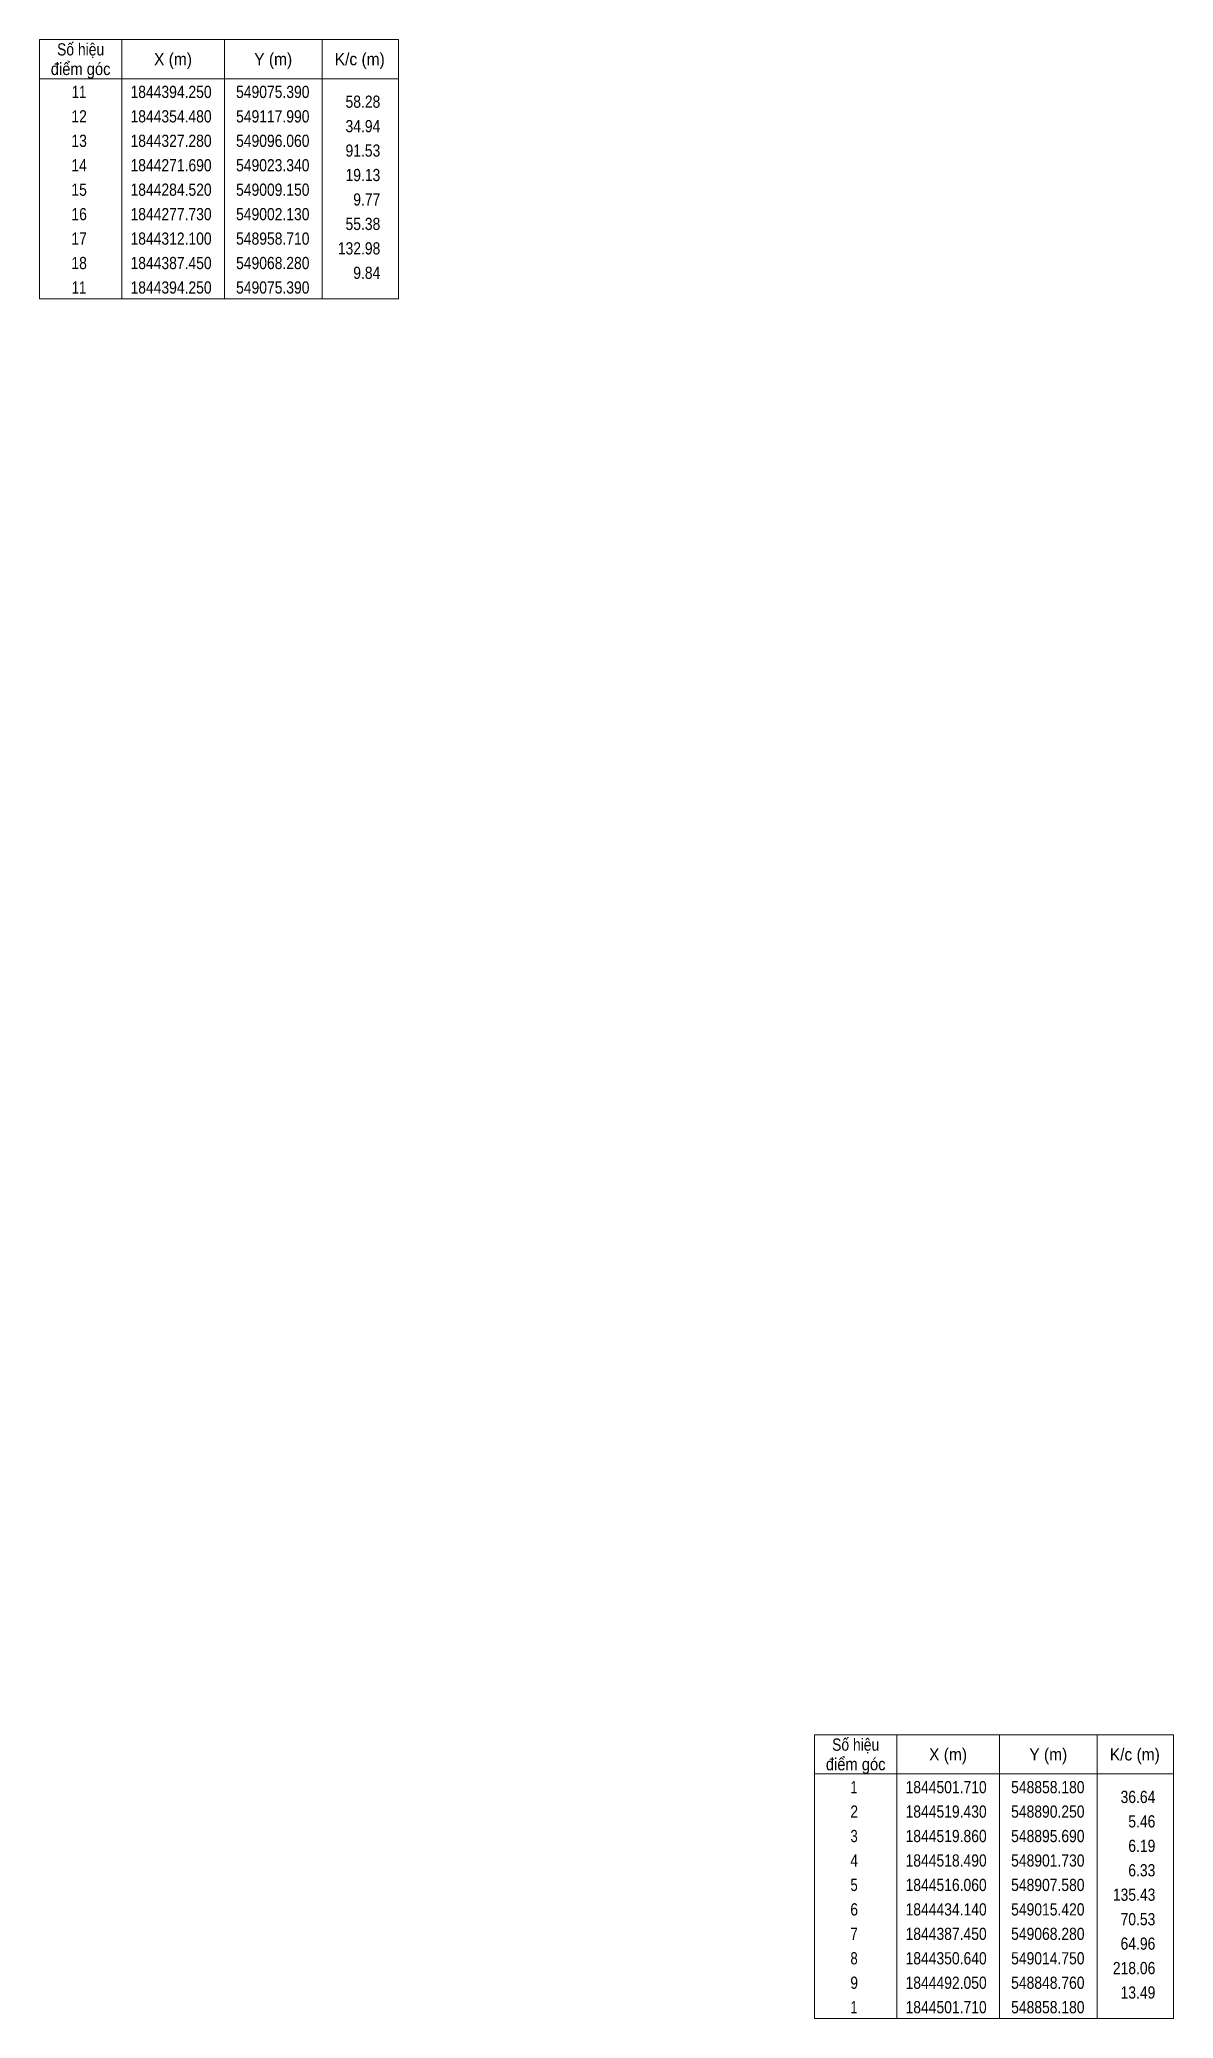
# Model space of a CAD drawing. Header units: metres. Extents: x 548344 to 551009, y 1840956 to 1844853.
# Drawn here: x 549795.7 to 550027.6, y 1843761.1 to 1844165.8 of the extents above; entities that cross this region are included whole.
import ezdxf
from ezdxf.enums import TextEntityAlignment as Align

# ---------------------------------------------------------------- set-up
doc = ezdxf.new("R2010")
doc.units = ezdxf.units.M
doc.header["$LTSCALE"] = 0.16
doc.layers.add('63', color=7, linetype='Continuous', lineweight=13)

msp = doc.modelspace()

# ---------------------------------------------------------------- texts
at = {"layer": '63'}
for s, width, p in [('Số hiệu', 0.85, (549804.07, 1844162.52)), ('điểm góc', 0.9, (549804.07, 1844158.52)), ('X (m)', 0.95, (549822.97, 1844160.52)), ('Y (m)', 0.95, (549843.465, 1844160.52)), ('K/c (m)', 0.95, (549861.17, 1844160.52)), (' 11', 0.8, (549803.365, 1844153.82)), ('1844394.250', 0.85, (549822.57, 1844153.82)), ('549075.390', 0.85, (549843.375, 1844153.82)), (' 12', 0.85, (549803.37, 1844148.82)), ('1844354.480', 0.85, (549822.57, 1844148.82)), ('549117.990', 0.85, (549843.375, 1844148.82)), (' 13', 0.85, (549803.37, 1844143.82)), ('1844327.280', 0.85, (549822.57, 1844143.82)), ('549096.060', 0.85, (549843.375, 1844143.82)), (' 14', 0.85, (549803.365, 1844138.82)), ('1844271.690', 0.85, (549822.57, 1844138.82)), ('549023.340', 0.85, (549843.375, 1844138.82)), (' 15', 0.85, (549803.37, 1844133.82)), ('1844284.520', 0.85, (549822.57, 1844133.82)), ('549009.150', 0.85, (549843.375, 1844133.82)), (' 16', 0.85, (549803.37, 1844128.82)), ('1844277.730', 0.85, (549822.57, 1844128.82)), ('549002.130', 0.85, (549843.375, 1844128.82)), (' 17', 0.85, (549803.37, 1844123.82)), ('1844312.100', 0.85, (549822.57, 1844123.82)), ('548958.710', 0.85, (549843.375, 1844123.82)), (' 18', 0.85, (549803.37, 1844118.82)), ('1844387.450', 0.85, (549822.57, 1844118.82)), ('549068.280', 0.85, (549843.375, 1844118.82)), (' 11', 0.8, (549803.365, 1844113.82)), ('1844394.250', 0.85, (549822.57, 1844113.82)), ('549075.390', 0.85, (549843.375, 1844113.82)), ('Số hiệu', 0.85, (549962.62, 1843815.82)), ('điểm góc', 0.9, (549962.62, 1843811.82)), ('X (m)', 0.95, (549981.52, 1843813.82)), ('Y (m)', 0.95, (550002.015, 1843813.82)), ('K/c (m)', 0.95, (550019.72, 1843813.82)), (' 1', 0.75, (549961.915, 1843807.12)), ('1844501.710', 0.85, (549981.12, 1843807.12)), ('548858.180', 0.85, (550001.925, 1843807.12)), (' 2', 0.85, (549961.92, 1843802.12)), ('1844519.430', 0.85, (549981.12, 1843802.12)), ('548890.250', 0.85, (550001.925, 1843802.12)), (' 3', 0.8, (549961.92, 1843797.12)), ('1844519.860', 0.85, (549981.12, 1843797.12)), ('548895.690', 0.85, (550001.925, 1843797.12)), (' 4', 0.85, (549961.915, 1843792.12)), ('1844518.490', 0.85, (549981.12, 1843792.12)), ('548901.730', 0.85, (550001.925, 1843792.12)), (' 5', 0.8, (549961.92, 1843787.12)), ('1844516.060', 0.85, (549981.12, 1843787.12)), ('548907.580', 0.85, (550001.925, 1843787.12)), (' 6', 0.85, (549961.92, 1843782.12)), ('1844434.140', 0.85, (549981.12, 1843782.12)), ('549015.420', 0.85, (550001.925, 1843782.12)), (' 7', 0.8, (549961.92, 1843777.12)), ('1844387.450', 0.85, (549981.12, 1843777.12)), ('549068.280', 0.85, (550001.925, 1843777.12)), (' 8', 0.8, (549961.92, 1843772.12)), ('1844350.640', 0.85, (549981.12, 1843772.12)), ('549014.750', 0.85, (550001.925, 1843772.12)), (' 9', 0.85, (549961.915, 1843767.12)), ('1844492.050', 0.85, (549981.12, 1843767.12)), ('548848.760', 0.85, (550001.925, 1843767.12)), ('1844501.710', 0.85, (549981.12, 1843762.12)), ('548858.180', 0.85, (550001.925, 1843762.12)), (' 1', 0.75, (549961.915, 1843762.12))]:
    msp.add_text(s, height=2.5, dxfattribs=dict(at, width=width)).set_placement(p, align=Align.CENTER)
at = {"layer": '63', "width": 0.85}
for s, p in [('58.28', (549865.37, 1844151.82)), ('34.94', (549865.37, 1844146.82)), ('91.53', (549865.37, 1844141.82)), ('19.13', (549865.37, 1844136.82)), ('9.77', (549865.37, 1844131.82)), ('55.38', (549865.37, 1844126.82)), ('132.98', (549865.37, 1844121.82)), ('9.84', (549865.37, 1844116.82)), ('36.64', (550023.92, 1843805.12)), ('5.46', (550023.92, 1843800.12)), ('6.19', (550023.92, 1843795.12)), ('6.33', (550023.92, 1843790.12)), ('135.43', (550023.92, 1843785.12)), ('70.53', (550023.92, 1843780.12)), ('64.96', (550023.92, 1843775.12)), ('218.06', (550023.92, 1843770.12)), ('13.49', (550023.92, 1843765.12))]:
    msp.add_text(s, height=2.5, dxfattribs=at).set_placement(p, align=Align.RIGHT)

# ---------------------------------------------------------------- linework, layer by layer
at = {"layer": '63'}
for p, q in [((549812.47, 1844165.77), (549812.47, 1844112.77)), ((549833.47, 1844165.77), (549833.47, 1844112.77)), ((549853.47, 1844165.77), (549853.47, 1844112.77)), ((549795.67, 1844157.77), (549869.07, 1844157.77)), ((549971.02, 1843819.07), (549971.02, 1843761.07)), ((549992.02, 1843819.07), (549992.02, 1843761.07)), ((550012.02, 1843819.07), (550012.02, 1843761.07)), ((549954.22, 1843811.07), (550027.62, 1843811.07))]:
    msp.add_line(p, q, dxfattribs=at)
for points in [[(549795.67, 1844165.77), (549869.07, 1844165.77), (549869.07, 1844112.77), (549795.67, 1844112.77)], [(549954.22, 1843819.07), (550027.62, 1843819.07), (550027.62, 1843761.07), (549954.22, 1843761.07)]]:
    msp.add_lwpolyline(points, close=True, dxfattribs=at)

msp.set_redraw_order([(e.dxf.handle, doc.entitydb.next_handle()) for e in msp.query("TEXT MTEXT ATTDEF DIMENSION ARC_DIMENSION")])  # texts and dimensions are drawn at this point

doc.saveas('drawing.dxf')
